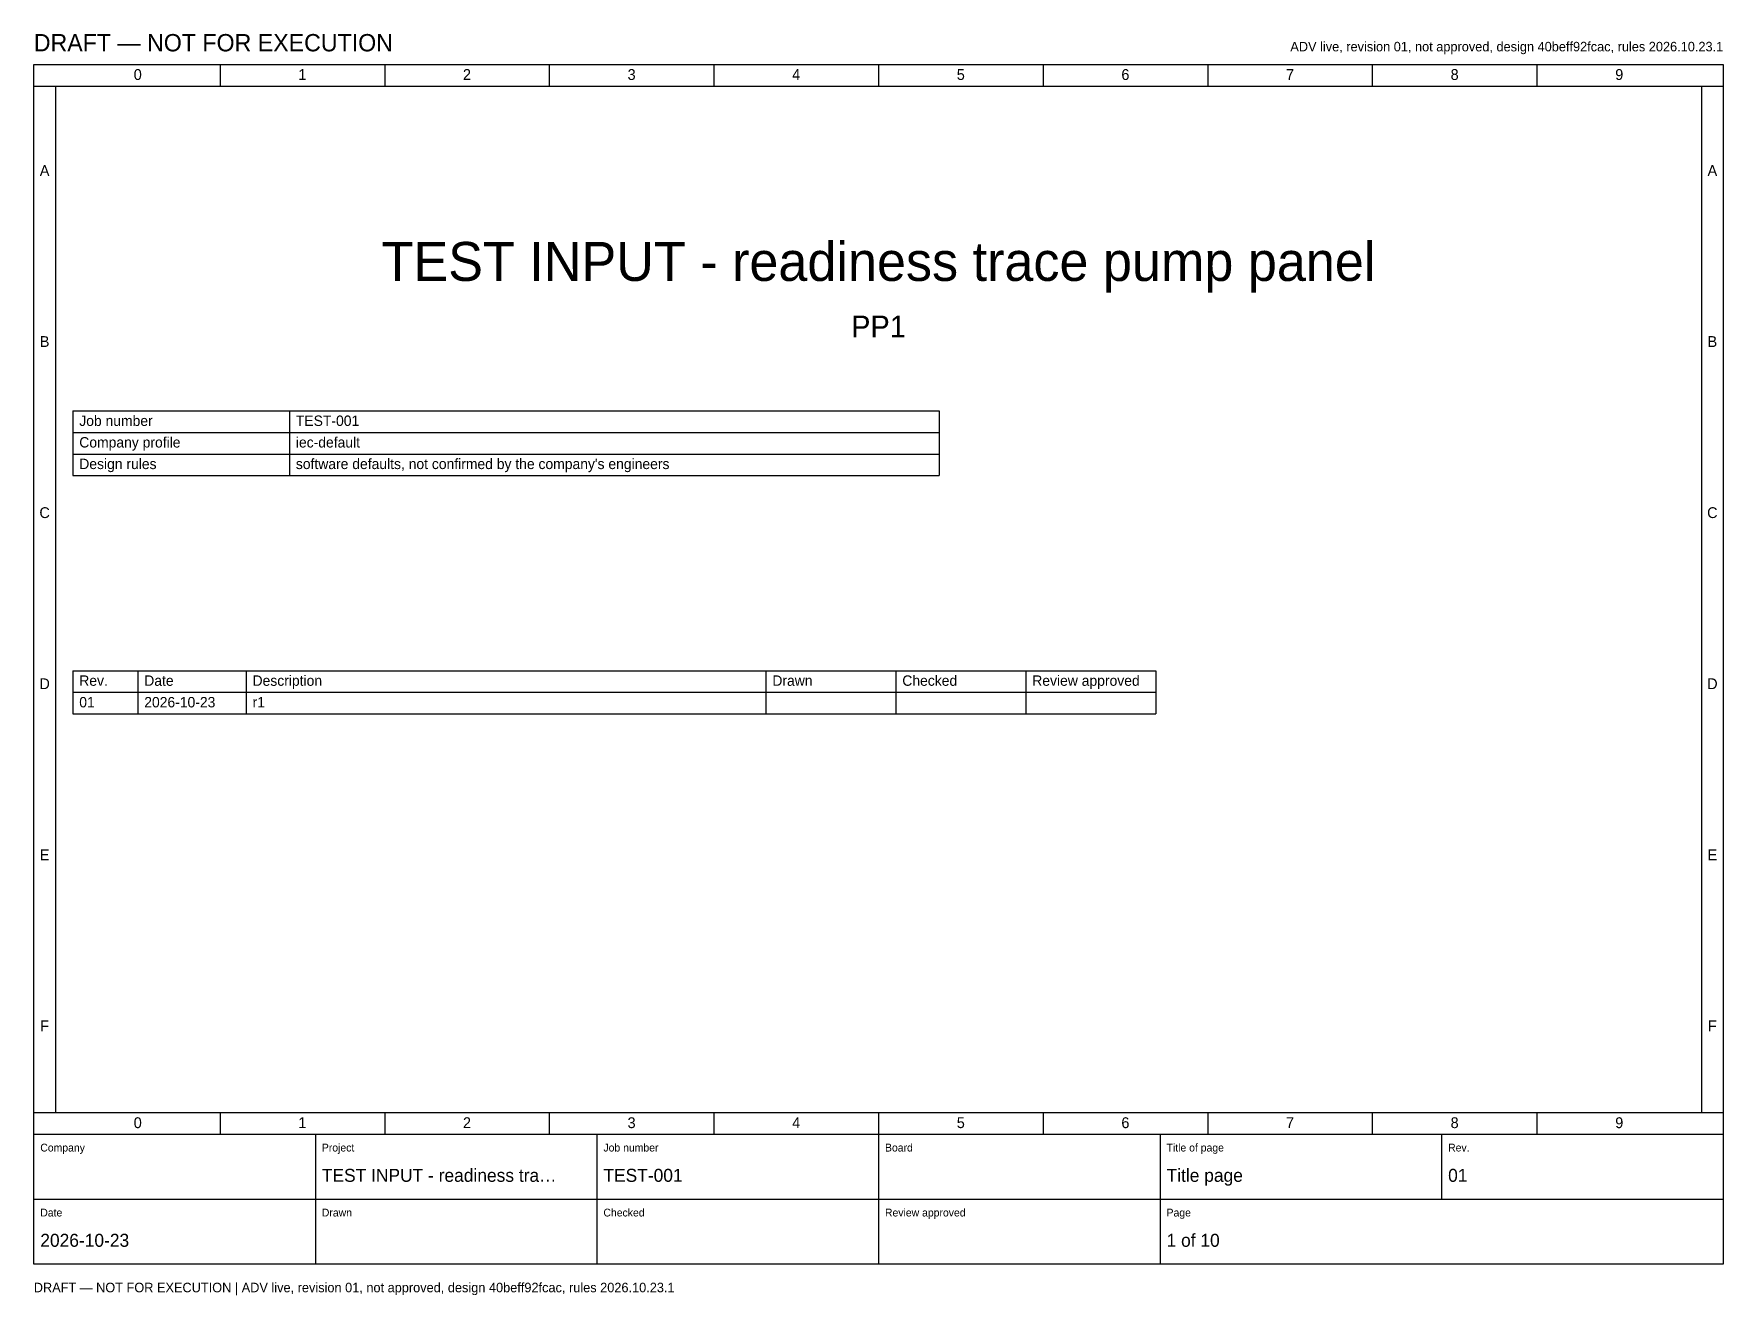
# Model space of a CAD drawing. Header units: millimetres. Extents: x 20 to 4810, y 3 to 294.
# Drawn here: x 20 to 410, y 2.8 to 294.1 of the extents above; entities that cross this region are included whole.
import ezdxf
from ezdxf.enums import TextEntityAlignment as Align

# ---------------------------------------------------------------- set-up
doc = ezdxf.new("R2010")
doc.units = ezdxf.units.MM
for name, color, linetype in [('FRAME', 7, 'CONTINUOUS'), ('SYMBOLS', 7, 'CONTINUOUS'), ('TEXT', 7, 'CONTINUOUS')]:
    doc.layers.add(name, color=color, linetype=linetype)

msp = doc.modelspace()

# ---------------------------------------------------------------- texts
at = {"layer": 'TEXT'}
for s, height, p in [('DRAFT — NOT FOR EXECUTION', 4, (20, 290)), ('Job number', 2.4, (30.5, 203.52)), ('TEST-001', 2.4, (80.5, 203.52)), ('Company profile', 2.4, (30.5, 198.54)), ('iec-default', 2.4, (80.5, 198.54)), ('Design rules', 2.4, (30.5, 193.56)), ("software defaults, not confirmed by the company's engineers", 2.4, (80.5, 193.56)), ('Rev.', 2.4, (30.5, 143.52)), ('Date', 2.4, (45.5, 143.52)), ('Description', 2.4, (70.5, 143.52)), ('Drawn', 2.4, (190.5, 143.52)), ('Checked', 2.4, (220.5, 143.52)), ('Review approved', 2.4, (250.5, 143.52)), ('01', 2.4, (30.5, 138.54)), ('2026-10-23', 2.4, (45.5, 138.54)), ('r1', 2.4, (70.5, 138.54)), ('Company', 1.8, (21.5, 36)), ('Project', 1.8, (86.5, 36)), ('Job number', 1.8, (151.5, 36)), ('Board', 1.8, (216.5, 36)), ('Title of page', 1.8, (281.5, 36)), ('Rev.', 1.8, (346.5, 36)), ('TEST INPUT - readiness tra…', 3, (86.5, 29)), ('TEST-001', 3, (151.5, 29)), ('Title page', 3, (281.5, 29)), ('01', 3, (346.5, 29)), ('Date', 1.8, (21.5, 21)), ('Drawn', 1.8, (86.5, 21)), ('Checked', 1.8, (151.5, 21)), ('Review approved', 1.8, (216.5, 21)), ('Page', 1.8, (281.5, 21)), ('2026-10-23', 3, (21.5, 14)), ('1 of 10', 3, (281.5, 14)), ('DRAFT — NOT FOR EXECUTION | ADV live, revision 01, not approved, design 40beff92fcac, rules 2026.10.23.1', 2.2, (20, 3.5))]:
    msp.add_text(s, height=height, dxfattribs=at).set_placement(p)
msp.add_text('ADV live, revision 01, not approved, design 40beff92fcac, rules 2026.10.23.1', height=2.2, dxfattribs=at).set_placement((410, 290), align=Align.RIGHT)
for s, height, p in [('0', 2.5, (44, 283.4)), ('1', 2.5, (82, 283.4)), ('2', 2.5, (120, 283.4)), ('3', 2.5, (158, 283.4)), ('4', 2.5, (196, 283.4)), ('5', 2.5, (234, 283.4)), ('6', 2.5, (272, 283.4)), ('7', 2.5, (310, 283.4)), ('8', 2.5, (348, 283.4)), ('9', 2.5, (386, 283.4)), ('A', 2.5, (22.5, 261.25)), ('A', 2.5, (407.5, 261.25)), ('TEST INPUT - readiness trace pump panel', 9, (215, 237)), ('PP1', 5, (215, 224)), ('B', 2.5, (22.5, 221.75)), ('B', 2.5, (407.5, 221.75)), ('C', 2.5, (22.5, 182.25)), ('C', 2.5, (407.5, 182.25)), ('D', 2.5, (22.5, 142.75)), ('D', 2.5, (407.5, 142.75)), ('E', 2.5, (22.5, 103.25)), ('E', 2.5, (407.5, 103.25)), ('F', 2.5, (22.5, 63.75)), ('F', 2.5, (407.5, 63.75)), ('0', 2.5, (44, 41.4)), ('1', 2.5, (82, 41.4)), ('2', 2.5, (120, 41.4)), ('3', 2.5, (158, 41.4)), ('4', 2.5, (196, 41.4)), ('5', 2.5, (234, 41.4)), ('6', 2.5, (272, 41.4)), ('7', 2.5, (310, 41.4)), ('8', 2.5, (348, 41.4)), ('9', 2.5, (386, 41.4))]:
    msp.add_text(s, height=height, dxfattribs=at).set_placement(p, align=Align.CENTER)

# ---------------------------------------------------------------- linework, layer by layer
at = {"layer": 'FRAME'}
msp.add_lwpolyline([(20, 287), (410, 287), (410, 10), (20, 10)], close=True, dxfattribs=at)
at = {"layer": 'SYMBOLS'}
for p, q in [((63, 287), (63, 282)), ((101, 287), (101, 282)), ((139, 287), (139, 282)), ((177, 287), (177, 282)), ((215, 287), (215, 282)), ((253, 287), (253, 282)), ((291, 287), (291, 282)), ((329, 287), (329, 282)), ((367, 287), (367, 282)), ((20, 282), (410, 282)), ((25, 282), (25, 45)), ((405, 282), (405, 45)), ((29, 207), (229, 207)), ((29, 207), (29, 192.06)), ((79, 207), (79, 192.06)), ((229, 207), (229, 192.06)), ((29, 202.02), (229, 202.02)), ((29, 197.04), (229, 197.04)), ((29, 192.06), (229, 192.06)), ((29, 147), (279, 147)), ((29, 147), (29, 137.04)), ((44, 147), (44, 137.04)), ((69, 147), (69, 137.04)), ((189, 147), (189, 137.04)), ((219, 147), (219, 137.04)), ((249, 147), (249, 137.04)), ((279, 147), (279, 137.04)), ((29, 142.02), (279, 142.02)), ((29, 137.04), (279, 137.04)), ((20, 45), (410, 45)), ((63, 45), (63, 40)), ((101, 45), (101, 40)), ((139, 45), (139, 40)), ((177, 45), (177, 40)), ((215, 45), (215, 40)), ((253, 45), (253, 40)), ((291, 45), (291, 40)), ((329, 45), (329, 40)), ((367, 45), (367, 40)), ((20, 40), (410, 40)), ((85, 40), (85, 25)), ((150, 40), (150, 25)), ((215, 40), (215, 25)), ((280, 40), (280, 25)), ((345, 40), (345, 25)), ((20, 25), (410, 25)), ((85, 25), (85, 10)), ((150, 25), (150, 10)), ((215, 25), (215, 10)), ((280, 25), (280, 10))]:
    msp.add_line(p, q, dxfattribs=at)

msp.set_redraw_order([(e.dxf.handle, doc.entitydb.next_handle()) for e in msp.query("TEXT MTEXT ATTDEF DIMENSION ARC_DIMENSION")])  # texts and dimensions are drawn at this point

doc.saveas('drawing.dxf')
